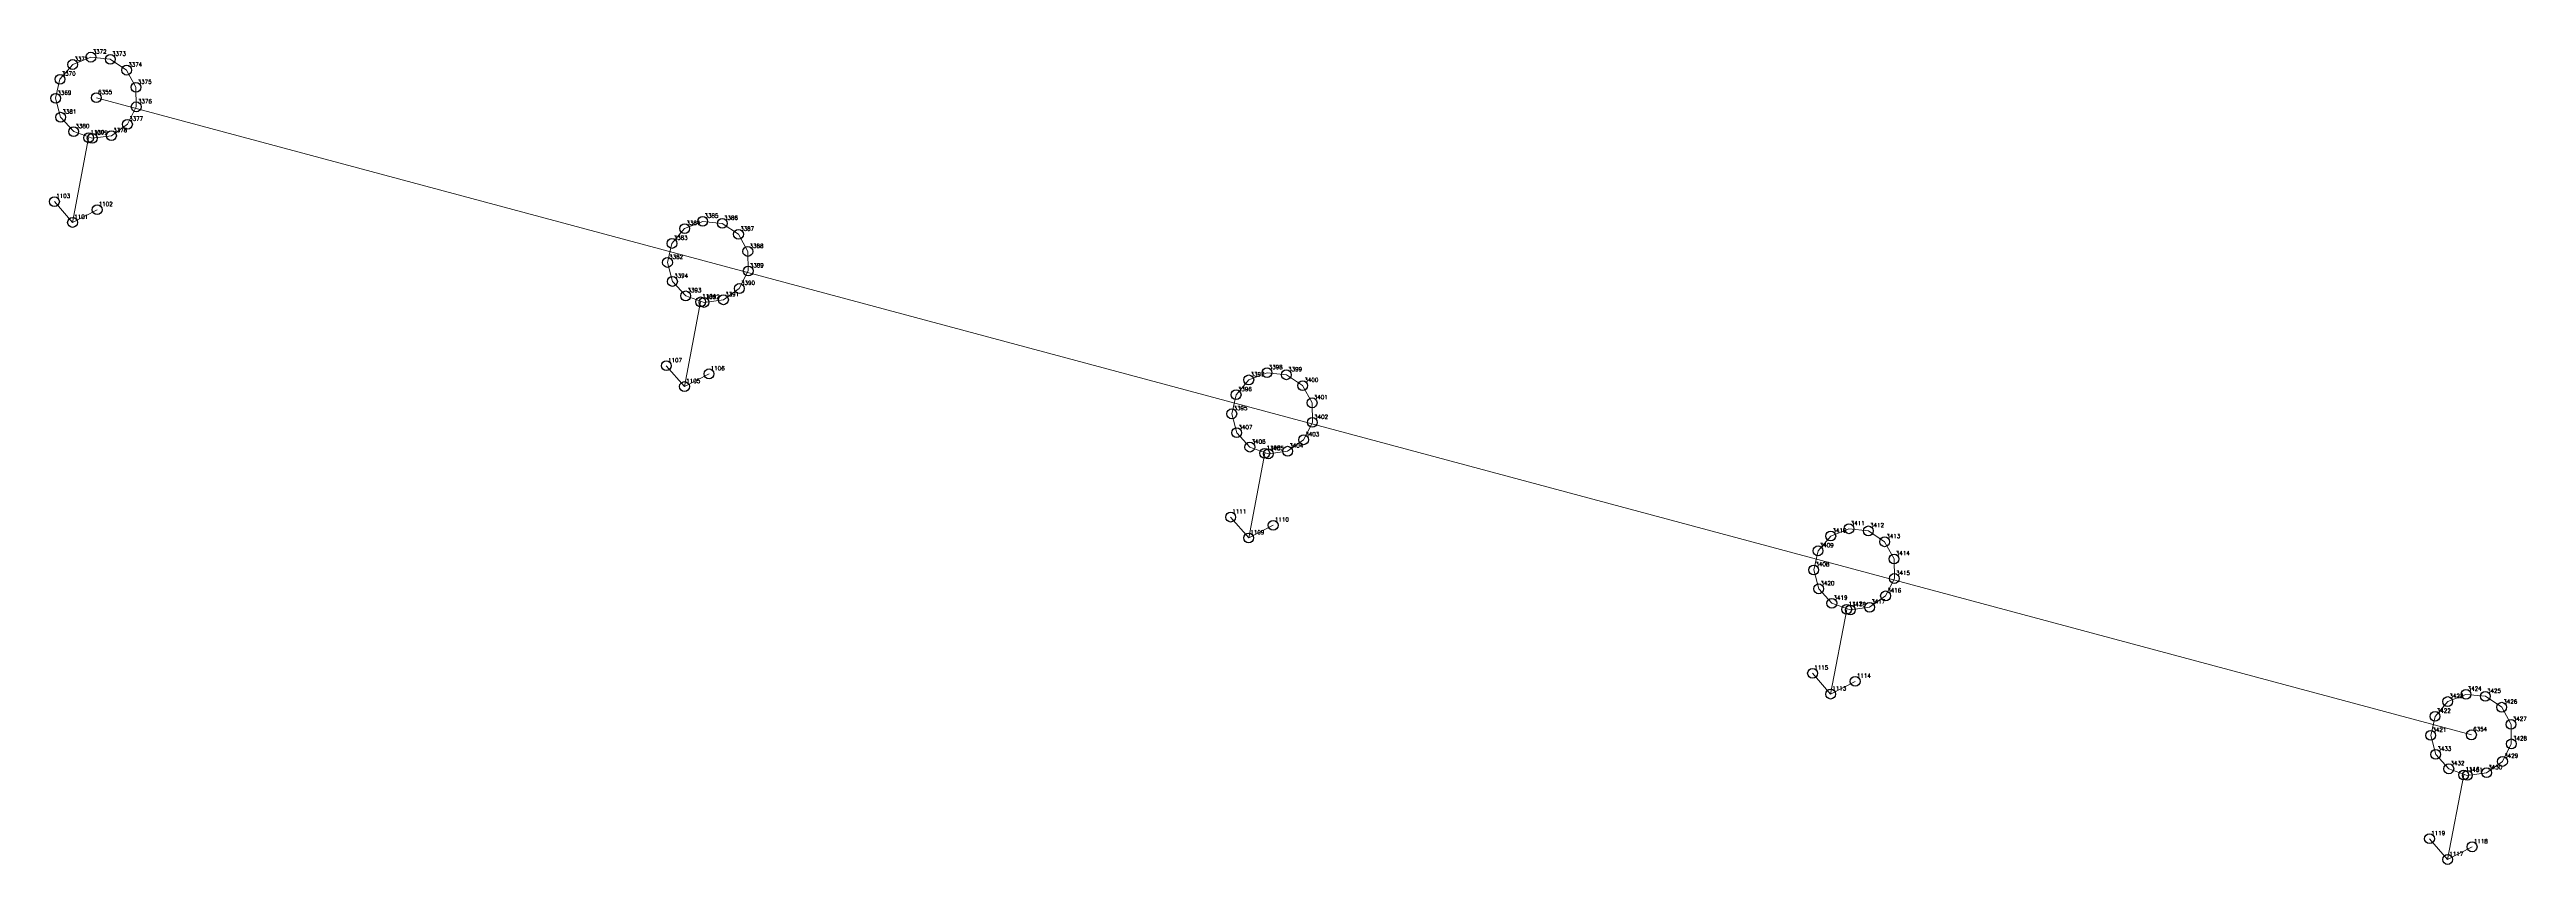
# Model space of a CAD drawing. Extents: x 1391501 to 1398271, y 354915 to 360782.
# Drawn here: x 1395669.4 to 1395858.4, y 359827.8 to 359890 of the extents above; entities that cross this region are included whole.
import ezdxf

# ---------------------------------------------------------------- set-up
doc = ezdxf.new("R2010")
doc.units = 0
doc.header["$PDMODE"] = 33
doc.header["$PDSIZE"] = 0.75
doc.layers.add('12 - ценные элементы визуального восприятия территории', color=7, linetype='Continuous')
doc.styles.get("Standard").update_dxf_attribs({"font": 'simplex.shx'})

msp = doc.modelspace()

# ---------------------------------------------------------------- linework, layer by layer
for p in [(1395672.52, 359889.43), (1395674, 359889.27), (1395670.16, 359887.74), (1395671.13, 359888.87), (1395675.25, 359888.44), (1395669.83, 359886.29), (1395675.96, 359887.13), (1395675.98, 359885.64), (1395670.21, 359884.85), (1395671.21, 359883.75), (1395674.09, 359883.44), (1395675.31, 359884.31), (1395672.62, 359883.24), (1395717.83, 359876.35), (1395719.21, 359876.9), (1395720.7, 359876.75), (1395721.94, 359875.92), (1395716.86, 359875.22), (1395722.65, 359874.61), (1395716.52, 359873.77), (1395716.9, 359872.32), (1395722.68, 359873.12), (1395717.91, 359871.22), (1395719.31, 359870.72), (1395720.79, 359870.92), (1395722, 359871.78), (1395760.88, 359864.81), (1395762.27, 359865.36), (1395763.75, 359865.2), (1395759.91, 359863.68), (1395764.99, 359864.37), (1395765.71, 359863.06), (1395759.58, 359862.22), (1395759.96, 359860.78), (1395765.73, 359861.57), (1395760.96, 359859.68), (1395762.37, 359859.17), (1395763.84, 359859.37), (1395765.06, 359860.24), (1395806.68, 359853.45), (1395808.16, 359853.29), (1395804.32, 359851.77), (1395805.29, 359852.9), (1395809.4, 359852.46), (1395803.99, 359850.31), (1395810.12, 359851.15), (1395810.14, 359849.66), (1395804.37, 359848.87), (1395805.37, 359847.77), (1395809.47, 359848.33), (1395806.78, 359847.26), (1395808.25, 359847.46), (1395852.37, 359840.27), (1395853.76, 359840.82), (1395855.24, 359840.67), (1395851.4, 359839.14), (1395856.49, 359839.84), (1395857.2, 359838.53), (1395851.07, 359837.69), (1395851.45, 359836.24), (1395857.22, 359837.04), (1395852.45, 359835.14), (1395853.86, 359834.64), (1395855.33, 359834.84), (1395856.55, 359835.7)]:
    msp.add_point(p)
at = {"layer": '12 - ценные элементы визуального восприятия территории', "color": 7, "lineweight": 20}
for points in [[(1395669.83, 359886.29), (1395670.16, 359887.74), (1395671.13, 359888.87), (1395672.52, 359889.43), (1395674, 359889.27), (1395675.25, 359888.44), (1395675.96, 359887.13), (1395675.98, 359885.64), (1395675.31, 359884.31), (1395674.09, 359883.44), (1395672.62, 359883.24), (1395671.21, 359883.75), (1395670.21, 359884.85), (1395669.83, 359886.29)], [(1395716.52, 359873.77), (1395716.86, 359875.22), (1395717.83, 359876.35), (1395719.21, 359876.9), (1395720.7, 359876.75), (1395721.94, 359875.92), (1395722.65, 359874.61), (1395722.68, 359873.12), (1395722, 359871.78), (1395720.79, 359870.92), (1395719.31, 359870.72), (1395717.91, 359871.22), (1395716.9, 359872.32), (1395716.52, 359873.77)], [(1395759.58, 359862.22), (1395759.91, 359863.68), (1395760.88, 359864.81), (1395762.27, 359865.36), (1395763.75, 359865.2), (1395764.99, 359864.37), (1395765.71, 359863.06), (1395765.73, 359861.57), (1395765.06, 359860.24), (1395763.84, 359859.37), (1395762.37, 359859.17), (1395760.96, 359859.68), (1395759.96, 359860.78), (1395759.58, 359862.22)], [(1395803.99, 359850.31), (1395804.32, 359851.77), (1395805.29, 359852.9), (1395806.68, 359853.45), (1395808.16, 359853.29), (1395809.4, 359852.46), (1395810.12, 359851.15), (1395810.14, 359849.66), (1395809.47, 359848.33), (1395808.25, 359847.46), (1395806.78, 359847.26), (1395805.37, 359847.77), (1395804.37, 359848.87), (1395803.99, 359850.31)], [(1395851.07, 359837.69), (1395851.4, 359839.14), (1395852.37, 359840.27), (1395853.76, 359840.82), (1395855.24, 359840.67), (1395856.49, 359839.84), (1395857.2, 359838.53), (1395857.22, 359837.04), (1395856.55, 359835.7), (1395855.33, 359834.84), (1395853.86, 359834.64), (1395852.45, 359835.14), (1395851.45, 359836.24), (1395851.07, 359837.69)]]:
    msp.add_lwpolyline(points, close=True, dxfattribs=at)
for points in [[(1395854.18, 359837.73), (1395672.94, 359886.34)], [(1395672.35, 359883.28), (1395671.12, 359876.82)], [(1395671.12, 359876.82), (1395669.74, 359878.41)], [(1395671.12, 359876.82), (1395673, 359877.79)], [(1395719.05, 359870.76), (1395717.82, 359864.3)], [(1395717.82, 359864.3), (1395716.43, 359865.89)], [(1395717.82, 359864.3), (1395719.69, 359865.27)], [(1395762.1, 359859.21), (1395760.87, 359852.75)], [(1395760.87, 359852.75), (1395759.49, 359854.34)], [(1395760.87, 359852.75), (1395762.74, 359853.72)], [(1395806.51, 359847.3), (1395805.28, 359840.84)], [(1395805.28, 359840.84), (1395803.9, 359842.43)], [(1395805.28, 359840.84), (1395807.15, 359841.81)], [(1395853.59, 359834.67), (1395852.36, 359828.22)], [(1395852.36, 359828.22), (1395850.98, 359829.81)], [(1395852.36, 359828.22), (1395854.23, 359829.19)]]:
    msp.add_lwpolyline(points, dxfattribs=at)
at = {"layer": '12 - ценные элементы визуального восприятия территории'}
for p in [(1395672.94, 359886.34), (1395672.35, 359883.28), (1395669.74, 359878.41), (1395673, 359877.79), (1395671.12, 359876.82), (1395719.05, 359870.76), (1395716.43, 359865.89), (1395719.69, 359865.27), (1395717.82, 359864.3), (1395762.1, 359859.21), (1395759.49, 359854.34), (1395762.74, 359853.72), (1395760.87, 359852.75), (1395806.51, 359847.3), (1395803.9, 359842.43), (1395805.28, 359840.84), (1395807.15, 359841.81), (1395854.18, 359837.73), (1395853.59, 359834.67), (1395850.98, 359829.81), (1395854.23, 359829.19), (1395852.36, 359828.22)]:
    msp.add_point(p, dxfattribs=at)

# ---------------------------------------------------------------- texts
at = {"color": 7}
for s, p in [('3372', (1395672.65, 359889.7)), ('3373', (1395674.13, 359889.54)), ('3370', (1395670.29, 359888.02)), ('3371', (1395671.26, 359889.15)), ('3374', (1395675.37, 359888.71)), ('3375', (1395676.09, 359887.4)), ('3369', (1395669.96, 359886.56)), ('3376', (1395676.11, 359885.91)), ('3381', (1395670.34, 359885.12)), ('3380', (1395671.34, 359884.02)), ('3379', (1395672.75, 359883.51)), ('3378', (1395674.22, 359883.71)), ('3377', (1395675.44, 359884.58)), ('3384', (1395717.96, 359876.63)), ('3385', (1395719.34, 359877.18)), ('3386', (1395720.83, 359877.02)), ('3387', (1395722.07, 359876.19)), ('3383', (1395716.99, 359875.5)), ('3388', (1395722.78, 359874.88)), ('3382', (1395716.65, 359874.04)), ('3394', (1395717.03, 359872.6)), ('3389', (1395722.8, 359873.39)), ('3393', (1395718.04, 359871.5)), ('3392', (1395719.44, 359870.99)), ('3391', (1395720.92, 359871.19)), ('3390', (1395722.13, 359872.06)), ('3397', (1395761.01, 359865.08)), ('3398', (1395762.4, 359865.63)), ('3399', (1395763.88, 359865.47)), ('3400', (1395765.12, 359864.65)), ('3396', (1395760.04, 359863.95)), ('3401', (1395765.84, 359863.34)), ('3395', (1395759.71, 359862.5)), ('3407', (1395760.09, 359861.05)), ('3402', (1395765.86, 359861.84)), ('3406', (1395761.09, 359859.95)), ('3405', (1395762.49, 359859.44)), ('3404', (1395763.97, 359859.65)), ('3403', (1395765.19, 359860.51)), ('3411', (1395806.81, 359853.72)), ('3412', (1395808.29, 359853.57)), ('3409', (1395804.45, 359852.04)), ('3410', (1395805.42, 359853.17)), ('3413', (1395809.53, 359852.74)), ('3414', (1395810.25, 359851.43)), ('3408', (1395804.12, 359850.59)), ('3415', (1395810.27, 359849.93)), ('3420', (1395804.5, 359849.14)), ('3419', (1395805.5, 359848.04)), ('3417', (1395808.38, 359847.74)), ('3416', (1395809.6, 359848.6)), ('3418', (1395806.9, 359847.53)), ('3423', (1395852.5, 359840.55)), ('3424', (1395853.89, 359841.1)), ('3425', (1395855.37, 359840.94)), ('3426', (1395856.61, 359840.11)), ('3422', (1395851.53, 359839.42)), ('3427', (1395857.33, 359838.8)), ('3421', (1395851.2, 359837.96)), ('3433', (1395851.58, 359836.52)), ('3428', (1395857.35, 359837.31)), ('3432', (1395852.58, 359835.42)), ('3431', (1395853.98, 359834.91)), ('3430', (1395855.46, 359835.11)), ('3429', (1395856.68, 359835.98))]:
    msp.add_text(s, height=0.311, dxfattribs=at).set_placement(p)
at = {"layer": '12 - ценные элементы визуального восприятия территории', "color": 7}
for s, p in [('6355', (1395673.07, 359886.61)), ('1100', (1395672.48, 359883.55)), ('1103', (1395669.87, 359878.69)), ('1102', (1395673.12, 359878.07)), ('1101', (1395671.25, 359877.1)), ('1104', (1395719.17, 359871.03)), ('1107', (1395716.56, 359866.16)), ('1106', (1395719.82, 359865.54)), ('1105', (1395717.95, 359864.57)), ('1108', (1395762.23, 359859.48)), ('1111', (1395759.62, 359854.62)), ('1110', (1395762.87, 359854)), ('1109', (1395761, 359853.03)), ('1112', (1395806.64, 359847.57)), ('1115', (1395804.03, 359842.71)), ('1114', (1395807.28, 359842.09)), ('1113', (1395805.41, 359841.12)), ('6354', (1395854.31, 359838.01)), ('1116', (1395853.72, 359834.95)), ('1119', (1395851.11, 359830.08)), ('1118', (1395854.36, 359829.46)), ('1117', (1395852.49, 359828.49))]:
    msp.add_text(s, height=0.311, dxfattribs=at).set_placement(p)

doc.saveas('drawing.dxf')
